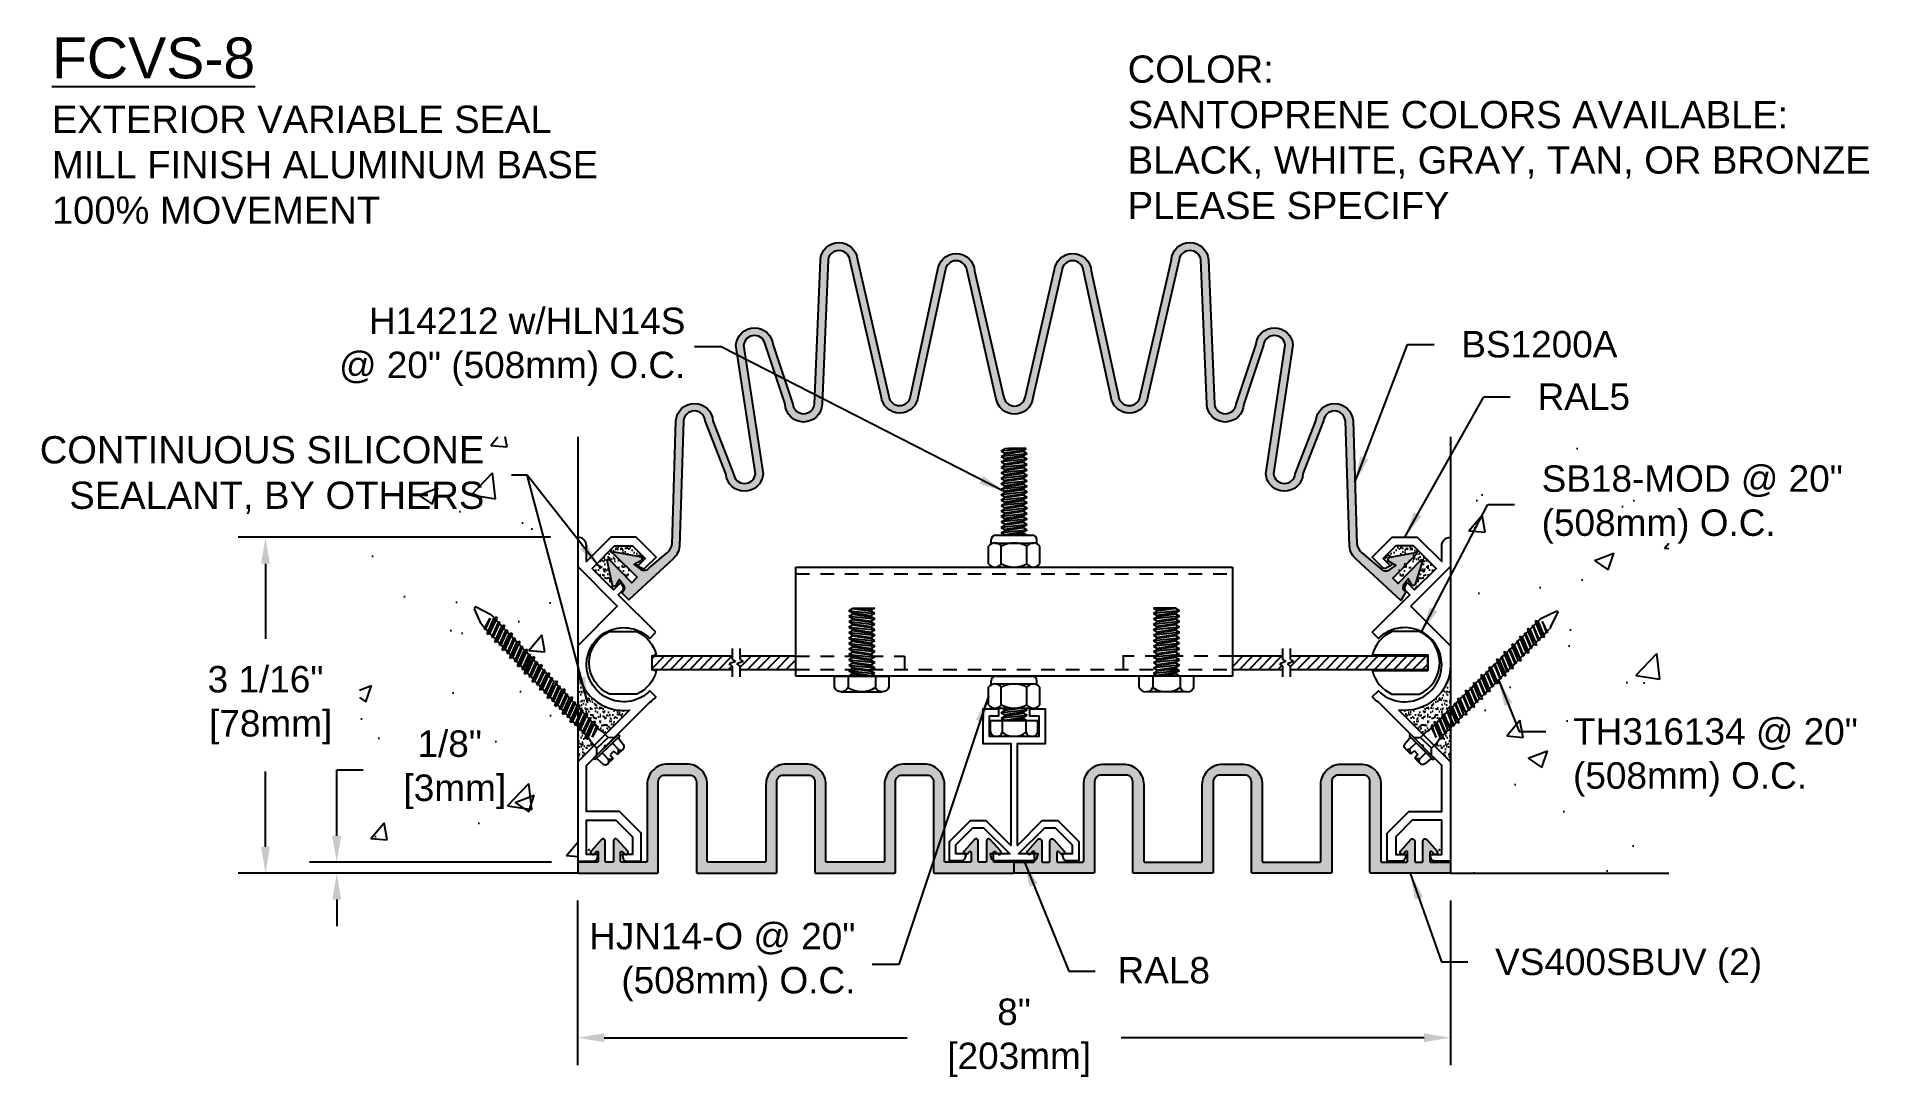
# Model space of a CAD drawing. Header units: inches. Extents: x -2.3 to 14.6, y 3.3 to 12.8.
import ezdxf

# ---------------------------------------------------------------- set-up
doc = ezdxf.new("R2010")
doc.units = ezdxf.units.IN
doc.header["$MEASUREMENT"] = 0
doc.linetypes.add('HIDDEN2', pattern=[0.1875, 0.125, -0.0625])
for name, color, linetype in [('Anchors', 4, 'Continuous'), ('Conditions', 1, 'Continuous'), ('Dimensions', 3, 'Continuous'), ('Fillers', 2, 'Continuous'), ('Metals', 7, 'Continuous'), ('Text', 2, 'Continuous')]:
    doc.layers.add(name, color=color, linetype=linetype)
doc.styles.add('Arial', font='arial.ttf')
doc.dimstyles.new('Arial', dxfattribs={"dimtxt": 0.2425, "dimasz": 0.2425, "dimexe": 0.25, "dimexo": 0.25, "dimgap": 0.25, "dimtad": 0, "dimtih": 1, "dimtoh": 1, "dimdec": 4, "dimzin": 3, "dimdsep": 46, "dimlunit": 4, "dimtxsty": 'Arial', "dimcen": 0.09, "dimadec": 0, "dimazin": 0, "dimtfac": 1, "dimtdec": 4, "dimtofl": 0, "dimtmove": 0, "dimatfit": 3, "dimfxl": 0, "dimfrac": 2, "dimtolj": 1, "dimtzin": 0, "dimarcsym": 0})
pattern_1 = [(142.5, (13.298924, 0), (0.00204728, 0.06262177), [0, -0.0494, 0, -0.05525, 0, -0.0528125]), (172.5, (13.298924, 0), (-0.05751774, 0.09171975), [0, -0.02665, 0, -0.044525, 0, -0.0170625]), (212.5, (13.3389, 0), (-0.1012096, 0.00018392), [0, -0.01625, 0, -0.0585, 0, -0.076375]), (222.5, (13.3389, 0), (-0.0976991, 0.02852446), [0, -0.008125, 0, -0.03835, 0, -0.043875])]

msp = doc.modelspace()

# ---------------------------------------------------------------- texts
at = {"layer": 'Fillers', "insert": (7.59773, 4.15243), "char_height": 0.2425, "attachment_point": 7, "style": 'Arial'}
msp.add_mtext('RAL8', dxfattribs=at)
at = {"layer": 'Text', "attachment_point": 1, "style": 'Arial'}
for s, insert, char_height, width in [('{\\LFCVS-8\\P\\H0.6667x;\\lEXTERIOR VARIABLE SEAL\\PMILL FINISH ALUMINUM BASE\\P100% MOVEMENT}', (-2.16981, 12.82997), 0.375, 7.3125), ('COLOR:{\\L                         \\~\\P}SANTOPRENE COLORS AVAILABLE:\\PBLACK, WHITE, GRAY, TAN, OR BRONZE\\PPLEASE SPECIFY', (7.69071, 12.66462), 0.25, 6.8052985)]:
    msp.add_mtext(s, dxfattribs=dict(at, insert=insert, char_height=char_height, width=width))
at = {"layer": 'Text', "style": 'Arial'}
for s, insert, char_height, attachment_point in [('H14212 w/HLN14S\\P@ 20" (508mm) O.C.', (3.63625, 10.35288), 0.2425, 3), ('BS1200A', (10.7485, 10.01559), 0.2425, 4), ('\\A1;RAL5', (11.44793, 9.4121), 0.2425, 7), ('CONTINUOUS SILICONE\\PSEALANT, BY OTHERS', (1.79321, 8.81765), 0.25, 6), ('SB18-MOD @ 20"\\P(508mm) O.C.', (11.48497, 8.54679), 0.2425, 4), ('TH316134 @ 20"\\P(508mm) O.C.', (11.77266, 6.58828), 0.2425, 1), ('HJN14-O @ 20"\\P(508mm) O.C.', (5.19495, 4.71164), 0.2425, 3), ('VS400SBUV (2)', (11.05827, 4.47559), 0.2425, 1)]:
    msp.add_mtext(s, dxfattribs=dict(at, insert=insert, char_height=char_height, attachment_point=attachment_point))

# ---------------------------------------------------------------- blocks, each defined once
blk = doc.blocks.new('Th316134')
for p, q in [((-0.097, 1.877), (-0.027, 1.877)), ((-0.023, 1.833), (-0.027, 1.877)), ((0.023, 1.833), (0.027, 1.877)), ((0.027, 1.877), (0.097, 1.877)), ((-0.157, 1.75), (-0.157, 1.769)), ((-0.157, 1.769), (0.157, 1.769)), ((-0.157, 1.75), (0.157, 1.75)), ((-0.135, 1.779), (-0.129, 1.85)), ((-0.115, 1.75), (-0.07, 1.705)), ((-0.07, 1.705), (-0.07, 1.638)), ((-0.07, 1.705), (0.07, 1.705)), ((-0.065, 1.769), (-0.065, 1.85)), ((-0.023, 1.833), (0.023, 1.833)), ((0.064, 1.769), (0.064, 1.85)), ((0.115, 1.75), (0.07, 1.705)), ((0.07, 1.705), (0.07, 1.638)), ((0.135, 1.779), (0.129, 1.85)), ((0.157, 1.769), (0.157, 1.75)), ((-0.086, 1.516), (0.086, 1.566)), ((-0.086, 1.516), (-0.062, 1.529)), ((-0.074, 1.566), (0.032, 1.603)), ((-0.074, 1.566), (-0.062, 1.573)), ((-0.074, 1.566), (-0.062, 1.56)), ((-0.069, 1.628), (-0.063, 1.602)), ((-0.062, 1.573), (0.032, 1.603)), ((0.032, 1.603), (-0.062, 1.56)), ((-0.062, 1.593), (-0.062, 1.573)), ((0.062, 1.579), (-0.062, 1.529)), ((-0.062, 1.56), (-0.062, 1.529)), ((0.062, 1.553), (-0.062, 1.503)), ((-0.062, 1.471), (0.062, 1.522)), ((0.062, 1.593), (0.062, 1.579)), ((0.086, 1.566), (0.062, 1.579)), ((0.086, 1.566), (0.062, 1.553)), ((0.062, 1.553), (0.062, 1.522)), ((0.074, 1.516), (0.062, 1.522)), ((0.069, 1.628), (0.063, 1.602)), ((-0.086, 1.516), (-0.062, 1.503)), ((-0.086, 1.414), (0.086, 1.465)), ((-0.086, 1.414), (-0.062, 1.427)), ((-0.086, 1.414), (-0.062, 1.401)), ((-0.086, 1.313), (0.086, 1.363)), ((-0.074, 1.465), (0.074, 1.516)), ((-0.074, 1.465), (-0.062, 1.471)), ((-0.074, 1.465), (-0.062, 1.459)), ((-0.074, 1.363), (0.074, 1.414)), ((-0.074, 1.363), (-0.062, 1.369)), ((-0.074, 1.363), (-0.062, 1.357)), ((0.062, 1.509), (-0.062, 1.459)), ((-0.062, 1.503), (-0.062, 1.471)), ((0.062, 1.478), (-0.062, 1.427)), ((-0.062, 1.459), (-0.062, 1.427)), ((0.062, 1.452), (-0.062, 1.401)), ((-0.062, 1.369), (0.062, 1.42)), ((0.062, 1.408), (-0.062, 1.357)), ((-0.062, 1.401), (-0.062, 1.369)), ((0.062, 1.376), (-0.062, 1.325)), ((-0.062, 1.357), (-0.062, 1.325)), ((0.074, 1.516), (0.062, 1.509)), ((0.062, 1.509), (0.062, 1.478)), ((0.086, 1.465), (0.062, 1.478)), ((0.086, 1.465), (0.062, 1.452)), ((0.062, 1.452), (0.062, 1.42)), ((0.074, 1.414), (0.062, 1.42)), ((0.074, 1.414), (0.062, 1.408)), ((0.062, 1.408), (0.062, 1.376)), ((0.086, 1.363), (0.062, 1.376)), ((0.086, 1.363), (0.062, 1.35)), ((-0.086, 1.313), (-0.062, 1.325)), ((-0.086, 1.313), (-0.062, 1.3)), ((-0.086, 1.211), (0.086, 1.262)), ((-0.086, 1.211), (-0.062, 1.224)), ((-0.086, 1.211), (-0.062, 1.198)), ((-0.074, 1.262), (0.074, 1.313)), ((-0.074, 1.262), (-0.062, 1.268)), ((-0.074, 1.262), (-0.062, 1.256)), ((-0.074, 1.16), (0.074, 1.211)), ((0.062, 1.35), (-0.062, 1.3)), ((-0.062, 1.268), (0.062, 1.319)), ((0.062, 1.306), (-0.062, 1.256)), ((-0.062, 1.3), (-0.062, 1.268)), ((0.062, 1.275), (-0.062, 1.224)), ((-0.062, 1.256), (-0.062, 1.224)), ((0.062, 1.249), (-0.062, 1.198)), ((-0.062, 1.166), (0.062, 1.217)), ((0.062, 1.205), (-0.062, 1.154)), ((-0.062, 1.198), (-0.062, 1.166)), ((0.062, 1.35), (0.062, 1.319)), ((0.074, 1.313), (0.062, 1.319)), ((0.074, 1.313), (0.062, 1.306)), ((0.062, 1.306), (0.062, 1.275)), ((0.086, 1.262), (0.062, 1.275)), ((0.086, 1.262), (0.062, 1.249)), ((0.062, 1.249), (0.062, 1.217)), ((0.074, 1.211), (0.062, 1.217)), ((0.074, 1.211), (0.062, 1.205)), ((0.062, 1.205), (0.062, 1.173)), ((-0.086, 1.109), (0.086, 1.16)), ((-0.086, 1.109), (-0.062, 1.122)), ((-0.086, 1.109), (-0.062, 1.096)), ((-0.086, 1.008), (0.086, 1.059)), ((-0.086, 1.008), (-0.062, 1.021)), ((-0.074, 1.16), (-0.062, 1.166)), ((-0.074, 1.16), (-0.062, 1.154)), ((-0.074, 1.059), (0.074, 1.109)), ((-0.074, 1.059), (-0.062, 1.065)), ((-0.074, 1.059), (-0.062, 1.052)), ((0.062, 1.173), (-0.062, 1.122)), ((-0.062, 1.154), (-0.062, 1.122)), ((0.062, 1.147), (-0.062, 1.096)), ((-0.062, 1.065), (0.062, 1.116)), ((0.062, 1.103), (-0.062, 1.052)), ((-0.062, 1.096), (-0.062, 1.065)), ((0.062, 1.072), (-0.062, 1.021)), ((-0.062, 1.052), (-0.062, 1.021)), ((0.062, 1.046), (-0.062, 0.995)), ((-0.062, 0.963), (0.062, 1.014)), ((0.086, 1.16), (0.062, 1.173)), ((0.086, 1.16), (0.062, 1.147)), ((0.062, 1.147), (0.062, 1.116)), ((0.074, 1.109), (0.062, 1.116)), ((0.074, 1.109), (0.062, 1.103)), ((0.062, 1.103), (0.062, 1.072)), ((0.086, 1.059), (0.062, 1.072)), ((0.086, 1.059), (0.062, 1.046)), ((0.062, 1.046), (0.062, 1.014)), ((0.074, 1.008), (0.062, 1.014)), ((-0.086, 1.008), (-0.062, 0.995)), ((-0.086, 0.906), (0.086, 0.957)), ((-0.086, 0.906), (-0.062, 0.919)), ((-0.086, 0.906), (-0.062, 0.893)), ((-0.086, 0.805), (0.086, 0.855)), ((-0.074, 0.957), (0.074, 1.008)), ((-0.074, 0.957), (-0.062, 0.963)), ((-0.074, 0.957), (-0.062, 0.951)), ((-0.074, 0.855), (0.074, 0.906)), ((-0.074, 0.855), (-0.062, 0.862)), ((-0.074, 0.855), (-0.062, 0.849)), ((0.062, 1.002), (-0.062, 0.951)), ((-0.062, 0.995), (-0.062, 0.963)), ((0.062, 0.97), (-0.062, 0.919)), ((-0.062, 0.951), (-0.062, 0.919)), ((0.062, 0.944), (-0.062, 0.893)), ((-0.062, 0.862), (0.062, 0.912)), ((0.062, 0.9), (-0.062, 0.849)), ((-0.062, 0.893), (-0.062, 0.862)), ((0.062, 0.868), (-0.062, 0.818)), ((-0.062, 0.849), (-0.062, 0.818)), ((0.074, 1.008), (0.062, 1.002)), ((0.062, 1.002), (0.062, 0.97)), ((0.086, 0.957), (0.062, 0.97)), ((0.086, 0.957), (0.062, 0.944)), ((0.062, 0.944), (0.062, 0.912)), ((0.074, 0.906), (0.062, 0.912)), ((0.074, 0.906), (0.062, 0.9)), ((0.062, 0.9), (0.062, 0.868)), ((0.086, 0.855), (0.062, 0.868)), ((0.086, 0.855), (0.062, 0.843)), ((-0.086, 0.805), (-0.062, 0.818)), ((-0.086, 0.805), (-0.062, 0.792)), ((-0.086, 0.703), (0.086, 0.754)), ((-0.086, 0.703), (-0.062, 0.716)), ((-0.086, 0.703), (-0.062, 0.69)), ((-0.074, 0.754), (0.074, 0.805)), ((-0.074, 0.754), (-0.062, 0.76)), ((-0.074, 0.754), (-0.062, 0.748)), ((-0.074, 0.66), (0.074, 0.711)), ((0.062, 0.843), (-0.062, 0.792)), ((-0.062, 0.76), (0.062, 0.811)), ((0.062, 0.799), (-0.062, 0.748)), ((-0.062, 0.792), (-0.062, 0.76)), ((0.062, 0.767), (-0.062, 0.716)), ((-0.062, 0.748), (-0.062, 0.716)), ((0.062, 0.741), (-0.062, 0.69)), ((-0.062, 0.666), (0.062, 0.717)), ((0.062, 0.705), (-0.062, 0.654)), ((-0.062, 0.698), (-0.062, 0.666)), ((0.062, 0.843), (0.062, 0.811)), ((0.074, 0.805), (0.062, 0.811)), ((0.074, 0.805), (0.062, 0.799)), ((0.062, 0.799), (0.062, 0.767)), ((0.086, 0.754), (0.062, 0.767)), ((0.086, 0.754), (0.062, 0.741)), ((0.062, 0.749), (0.062, 0.717)), ((0.074, 0.711), (0.062, 0.717)), ((0.074, 0.711), (0.062, 0.705)), ((0.062, 0.705), (0.062, 0.673)), ((-0.086, 0.609), (0.086, 0.66)), ((-0.086, 0.609), (-0.062, 0.622)), ((-0.086, 0.609), (-0.062, 0.596)), ((-0.086, 0.508), (0.086, 0.559)), ((-0.086, 0.508), (-0.062, 0.521)), ((-0.086, 0.508), (-0.062, 0.495)), ((-0.074, 0.66), (-0.062, 0.666)), ((-0.074, 0.66), (-0.062, 0.654)), ((-0.074, 0.559), (0.074, 0.609)), ((-0.074, 0.559), (-0.062, 0.565)), ((-0.074, 0.559), (-0.062, 0.552)), ((-0.074, 0.457), (0.074, 0.508)), ((0.062, 0.673), (-0.062, 0.622)), ((-0.062, 0.654), (-0.062, 0.622)), ((0.062, 0.647), (-0.062, 0.596)), ((-0.062, 0.565), (0.062, 0.616)), ((0.062, 0.603), (-0.062, 0.552)), ((-0.062, 0.596), (-0.062, 0.565)), ((0.062, 0.572), (-0.062, 0.521)), ((-0.062, 0.552), (-0.062, 0.521)), ((0.062, 0.546), (-0.062, 0.495)), ((-0.062, 0.463), (0.062, 0.514)), ((0.086, 0.66), (0.062, 0.673)), ((0.086, 0.66), (0.062, 0.647)), ((0.062, 0.647), (0.062, 0.616)), ((0.074, 0.609), (0.062, 0.616)), ((0.074, 0.609), (0.062, 0.603)), ((0.062, 0.603), (0.062, 0.572)), ((0.086, 0.559), (0.062, 0.572)), ((0.086, 0.559), (0.062, 0.546)), ((0.062, 0.546), (0.062, 0.514)), ((0.074, 0.508), (0.062, 0.514)), ((0.074, 0.508), (0.062, 0.502)), ((-0.086, 0.406), (0.086, 0.457)), ((-0.086, 0.406), (-0.062, 0.419)), ((-0.086, 0.406), (-0.062, 0.393)), ((-0.086, 0.305), (0.086, 0.355)), ((-0.074, 0.457), (-0.062, 0.463)), ((-0.074, 0.457), (-0.062, 0.451)), ((-0.074, 0.355), (0.074, 0.406)), ((-0.074, 0.355), (-0.062, 0.362)), ((-0.074, 0.355), (-0.062, 0.349)), ((0.062, 0.502), (-0.062, 0.451)), ((-0.062, 0.495), (-0.062, 0.463)), ((0.062, 0.47), (-0.062, 0.419)), ((-0.062, 0.451), (-0.062, 0.419)), ((0.062, 0.444), (-0.062, 0.393)), ((-0.062, 0.362), (0.062, 0.412)), ((0.062, 0.4), (-0.062, 0.349)), ((-0.062, 0.393), (-0.062, 0.362)), ((0.062, 0.368), (-0.062, 0.318)), ((-0.062, 0.349), (-0.062, 0.318)), ((0.062, 0.343), (-0.062, 0.292)), ((0.062, 0.502), (0.062, 0.47)), ((0.086, 0.457), (0.062, 0.47)), ((0.086, 0.457), (0.062, 0.444)), ((0.062, 0.444), (0.062, 0.412)), ((0.074, 0.406), (0.062, 0.412)), ((0.074, 0.406), (0.062, 0.4)), ((0.062, 0.4), (0.062, 0.368)), ((0.086, 0.355), (0.062, 0.368)), ((0.086, 0.355), (0.062, 0.343)), ((0.062, 0.343), (0.062, 0.311)), ((-0.086, 0.305), (-0.062, 0.318)), ((-0.086, 0.305), (-0.062, 0.292)), ((-0.086, 0.203), (0.086, 0.254)), ((-0.086, 0.203), (-0.062, 0.216)), ((-0.086, 0.203), (-0.062, 0.19)), ((-0.074, 0.254), (0.074, 0.305)), ((-0.074, 0.254), (-0.062, 0.26)), ((-0.074, 0.254), (-0.062, 0.248)), ((-0.062, 0.26), (0.062, 0.311)), ((0.062, 0.299), (-0.062, 0.248)), ((-0.062, 0.292), (-0.062, 0.26)), ((0.062, 0.267), (-0.062, 0.216)), ((-0.062, 0.248), (-0.062, 0.216)), ((0.062, 0.241), (-0.062, 0.19)), ((-0.062, 0.19), (-0.062, 0.164)), ((-0.034, 0.166), (0.062, 0.209)), ((-0.034, 0.166), (0.074, 0.203)), ((0.062, 0.197), (-0.034, 0.166)), ((0.074, 0.305), (0.062, 0.311)), ((0.074, 0.305), (0.062, 0.299)), ((0.062, 0.299), (0.062, 0.267)), ((0.086, 0.254), (0.062, 0.267)), ((0.086, 0.254), (0.062, 0.241)), ((0.062, 0.241), (0.062, 0.209)), ((0.074, 0.203), (0.062, 0.209)), ((0.074, 0.203), (0.062, 0.197)), ((0.062, 0.197), (0.062, 0.164)), ((-0.06, 0.149), (-0.01, 0.006)), ((0.06, 0.149), (0.01, 0.006))]:
    blk.add_line(p, q)
for centre, radius, start, end in [((-0.097, 1.845), 0.0327, 9.285, 170.715), ((0, 1.788), 0.0896, 107.4215, 136.0407), ((0, 1.788), 0.0896, 43.9593, 72.5785), ((0.097, 1.845), 0.0327, 9.285, 170.715), ((-0.146, 1.78), 0.0112, 270, 355), ((0.146, 1.78), 0.0112, 185, 270), ((-0.023, 1.638), 0.0465, 180, 191.9357), ((-0.109, 1.593), 0.0465, 0, 11.9357), ((0.109, 1.593), 0.0465, 168.0643, 180), ((0.023, 1.638), 0.0465, 348.0643, 0), ((-0.016, 0.164), 0.0465, 180, 199.3058), ((0, 0.011), 0.0106, 204.1001, 335.8999), ((0.016, 0.164), 0.0465, 340.6942, 0)]:
    blk.add_arc(centre, radius, start, end)
blk = doc.blocks.new('RAL5')
blk.add_lwpolyline([(0.717, 2.098), (0.372, 2.443), (0.411, 2.481, 0.339454), (0.416, 2.519), (0.396, 2.554), (0.329, 2.487), (0.131, 2.684), (0.338, 2.89), (0.502, 2.89), (0.617, 2.775), (0.55, 2.708), (0.585, 2.688, 0.339454), (0.622, 2.693), (0.718, 2.788), (0.535, 2.97), (0.304, 2.97), (0.08, 2.746), (0.08, 2.891, 0.414214), (0.001, 2.97), (0, 2.97), (0, 2.702), (0.363, 2.339), (0, 1.975), (0, 1.798, 0.450829), (0.475, 1.385), (0, 0.91), (0, 0), (0.148, 0, 0.339454), (0.178, 0.023), (0.188, 0.062), (0.08, 0.062), (0.08, 0.375), (0.35, 0.375), (0.501, 0.224), (0.501, 0.062), (0.406, 0.062), (0.416, 0.023, 0.339454), (0.446, 0), (0.581, 0), (0.581, 0.257), (0.383, 0.455), (0.08, 0.455), (0.08, 0.877), (0.249, 1.045), (0.249, 1.059), (0.263, 1.059), (0.66, 1.457, 0.044547), (0.717, 1.505), (0.661, 1.561, -2.420133), (0.661, 2.041), (0.717, 2.098)], format="xyb")
at = {"color": 0, "linetype": 'ByBlock'}
blk.add_point((0.102, 0.105), dxfattribs=at)
blk.add_point((0.102, 0.105), dxfattribs=at)
blk.add_point((0.102, 0.105), dxfattribs=at)
blk = doc.blocks.new('*D2')
at = {"layer": 'Defpoints', "color": 0}
for p in [(2.649, 5.167), (10.649, 5.167), (2.649, 3.658)]:
    blk.add_point(p, dxfattribs=at)
at = {"layer": 'Dimensions', "color": 0, "lineweight": -2}
for p, q in [((2.649, 4.917), (2.649, 3.408)), ((10.649, 4.917), (10.649, 3.408)), ((2.892, 3.658), (5.669, 3.658)), ((10.407, 3.658), (7.63, 3.658))]:
    blk.add_line(p, q, dxfattribs=at)
at = {"layer": 'Dimensions', "color": 0}
for points in [[(2.892, 3.699), (2.892, 3.618), (2.649, 3.658)], [(10.407, 3.699), (10.407, 3.618), (10.649, 3.658)]]:
    blk.add_solid(points, dxfattribs=at)
at = {"layer": 'Dimensions', "color": 0, "insert": (6.649, 3.658), "char_height": 0.2425, "attachment_point": 5, "style": 'Arial'}
blk.add_mtext('\\A1;8"\\P [203mm]', dxfattribs=at)
blk = doc.blocks.new('*D3')
at = {"layer": 'Defpoints', "color": 0}
for p in [(2.65, 8.248), (-0.212, 5.167), (0.649, 5.167)]:
    blk.add_point(p, dxfattribs=at)
at = {"layer": 'Dimensions', "color": 0, "lineweight": -2}
for p, q in [((2.4, 8.248), (-0.462, 8.248)), ((-0.212, 8.005), (-0.212, 7.317)), ((-0.212, 5.41), (-0.212, 6.098)), ((0.399, 5.167), (-0.462, 5.167))]:
    blk.add_line(p, q, dxfattribs=at)
at = {"layer": 'Dimensions', "color": 0}
for points in [[(-0.253, 8.005), (-0.172, 8.005), (-0.212, 8.248)], [(-0.253, 5.41), (-0.172, 5.41), (-0.212, 5.167)]]:
    blk.add_solid(points, dxfattribs=at)
at = {"layer": 'Dimensions', "color": 0, "insert": (-0.212, 6.707), "char_height": 0.2425, "attachment_point": 5, "style": 'Arial'}
blk.add_mtext('\\A1;3 1/16"\\P [78mm]', dxfattribs=at)
blk = doc.blocks.new('*D6')
at = {"layer": 'Defpoints', "color": 0}
for p in [(0.441, 5.267), (2.659, 5.267), (2.649, 5.167)]:
    blk.add_point(p, dxfattribs=at)
at = {"layer": 'Dimensions', "color": 0, "lineweight": -2}
for p, q in [((0.441, 5.51), (0.441, 6.116)), ((0.441, 6.116), (0.683, 6.116)), ((2.409, 5.267), (0.191, 5.267)), ((2.399, 5.167), (0.191, 5.167)), ((0.441, 4.925), (0.441, 4.682))]:
    blk.add_line(p, q, dxfattribs=at)
at = {"layer": 'Dimensions', "color": 0}
for points in [[(0.4, 5.51), (0.481, 5.51), (0.441, 5.267)], [(0.4, 4.925), (0.481, 4.925), (0.441, 5.167)]]:
    blk.add_solid(points, dxfattribs=at)
at = {"layer": 'Dimensions', "color": 0, "insert": (1.476, 6.116), "char_height": 0.2425, "attachment_point": 5, "style": 'Arial'}
blk.add_mtext('\\A1;1/8"\\P [3mm]', dxfattribs=at)
blk = doc.blocks.new('H1458S')
for p, q in [((-0.25, 0.104), (-0.25, 0)), ((-0.25, 0), (0.25, 0)), ((-0.188, 0.144), (0.187, 0.144)), ((-0.125, 0), (-0.125, 0.104)), ((-0.119, 0), (-0.085, -0.02)), ((-0.085, -0.02), (0.048, 0)), ((0.125, 0), (0.125, 0.104)), ((0.25, 0.104), (0.25, 0)), ((-0.119, -0.05), (0.119, -0.025)), ((-0.119, -0.05), (-0.085, -0.03)), ((-0.119, -0.05), (-0.085, -0.07)), ((-0.119, -0.1), (0.119, -0.075)), ((-0.119, -0.1), (-0.085, -0.08)), ((-0.119, -0.1), (-0.085, -0.12)), ((-0.119, -0.15), (0.119, -0.125)), ((-0.119, -0.15), (-0.085, -0.13)), ((-0.119, -0.15), (-0.085, -0.17)), ((-0.085, -0.03), (0.085, -0.005)), ((-0.085, -0.02), (-0.085, -0.03)), ((-0.085, -0.07), (0.085, -0.045)), ((-0.085, -0.08), (0.085, -0.055)), ((-0.085, -0.07), (-0.085, -0.08)), ((-0.085, -0.12), (0.085, -0.095)), ((-0.085, -0.13), (0.085, -0.105)), ((-0.085, -0.12), (-0.085, -0.13)), ((-0.085, -0.17), (0.085, -0.145)), ((-0.085, -0.18), (0.085, -0.155)), ((0.094, 0), (0.085, -0.005)), ((0.119, -0.025), (0.085, -0.005)), ((0.119, -0.025), (0.085, -0.045)), ((0.085, -0.045), (0.085, -0.055)), ((0.119, -0.075), (0.085, -0.055)), ((0.119, -0.075), (0.085, -0.095)), ((0.085, -0.095), (0.085, -0.105)), ((0.119, -0.125), (0.085, -0.105)), ((0.119, -0.125), (0.085, -0.145)), ((0.085, -0.145), (0.085, -0.155)), ((0.119, -0.175), (0.085, -0.155)), ((-0.119, -0.2), (0.119, -0.175)), ((-0.119, -0.2), (-0.085, -0.18)), ((-0.119, -0.2), (-0.085, -0.22)), ((-0.119, -0.25), (0.119, -0.225)), ((-0.119, -0.25), (-0.085, -0.23)), ((-0.119, -0.25), (-0.085, -0.27)), ((-0.119, -0.3), (0.119, -0.275)), ((-0.119, -0.3), (-0.085, -0.28)), ((-0.119, -0.3), (-0.085, -0.32)), ((-0.119, -0.35), (0.119, -0.325)), ((-0.119, -0.35), (-0.085, -0.33)), ((-0.085, -0.17), (-0.085, -0.18)), ((-0.085, -0.22), (0.085, -0.195)), ((-0.085, -0.23), (0.085, -0.205)), ((-0.085, -0.22), (-0.085, -0.23)), ((-0.085, -0.27), (0.085, -0.245)), ((-0.085, -0.28), (0.085, -0.255)), ((-0.085, -0.27), (-0.085, -0.28)), ((-0.085, -0.32), (0.085, -0.295)), ((-0.085, -0.33), (0.085, -0.305)), ((-0.085, -0.32), (-0.085, -0.33)), ((0.119, -0.175), (0.085, -0.195)), ((0.085, -0.195), (0.085, -0.205)), ((0.119, -0.225), (0.085, -0.205)), ((0.119, -0.225), (0.085, -0.245)), ((0.085, -0.245), (0.085, -0.255)), ((0.119, -0.275), (0.085, -0.255)), ((0.119, -0.275), (0.085, -0.295)), ((0.085, -0.295), (0.085, -0.305)), ((0.119, -0.325), (0.085, -0.305)), ((0.119, -0.325), (0.085, -0.345)), ((-0.119, -0.35), (-0.085, -0.37)), ((-0.119, -0.4), (0.119, -0.375)), ((-0.119, -0.4), (-0.085, -0.38)), ((-0.119, -0.4), (-0.085, -0.42)), ((-0.119, -0.45), (0.119, -0.425)), ((-0.119, -0.45), (-0.085, -0.43)), ((-0.119, -0.45), (-0.085, -0.47)), ((-0.119, -0.5), (0.119, -0.475)), ((-0.119, -0.5), (-0.085, -0.48)), ((-0.119, -0.5), (-0.085, -0.52)), ((-0.085, -0.37), (0.085, -0.345)), ((-0.085, -0.38), (0.085, -0.355)), ((-0.085, -0.37), (-0.085, -0.38)), ((-0.085, -0.42), (0.085, -0.395)), ((-0.085, -0.43), (0.085, -0.405)), ((-0.085, -0.42), (-0.085, -0.43)), ((-0.085, -0.47), (0.085, -0.445)), ((-0.085, -0.48), (0.085, -0.455)), ((-0.085, -0.47), (-0.085, -0.48)), ((-0.085, -0.52), (0.085, -0.495)), ((-0.085, -0.53), (0.085, -0.505)), ((0.085, -0.345), (0.085, -0.355)), ((0.119, -0.375), (0.085, -0.355)), ((0.119, -0.375), (0.085, -0.395)), ((0.085, -0.395), (0.085, -0.405)), ((0.119, -0.425), (0.085, -0.405)), ((0.119, -0.425), (0.085, -0.445)), ((0.085, -0.445), (0.085, -0.455)), ((0.119, -0.475), (0.085, -0.455)), ((0.119, -0.475), (0.085, -0.495)), ((0.085, -0.495), (0.085, -0.505)), ((0.119, -0.525), (0.085, -0.505)), ((-0.119, -0.55), (0.119, -0.525)), ((-0.119, -0.55), (-0.085, -0.53)), ((-0.119, -0.55), (-0.085, -0.57)), ((-0.119, -0.6), (0.119, -0.575)), ((-0.119, -0.6), (-0.085, -0.58)), ((-0.119, -0.6), (-0.085, -0.62)), ((-0.085, -0.52), (-0.085, -0.53)), ((-0.085, -0.57), (0.085, -0.545)), ((-0.085, -0.58), (0.085, -0.555)), ((-0.085, -0.57), (-0.085, -0.58)), ((-0.085, -0.62), (0.085, -0.595)), ((-0.085, -0.62), (-0.085, -0.625)), ((-0.085, -0.625), (0.119, -0.625)), ((-0.048, -0.625), (0.085, -0.605)), ((0.119, -0.525), (0.085, -0.545)), ((0.085, -0.545), (0.085, -0.555)), ((0.119, -0.575), (0.085, -0.555)), ((0.119, -0.575), (0.085, -0.595)), ((0.085, -0.595), (0.085, -0.605)), ((0.119, -0.625), (0.085, -0.605))]:
    blk.add_line(p, q)
for centre, radius, start, end in [((-0.188, 0.075), 0.0688, 24.7615, 155.2385), ((0, -0.071), 0.215, 54.5107, 125.4893), ((0.187, 0.075), 0.0688, 24.7615, 155.2385)]:
    blk.add_arc(centre, radius, start, end)
blk = doc.blocks.new('SB20-MOD')
h = blk.add_hatch()
h.set_pattern_fill('ANSI31', color=256, scale=0.5, style=0)
h.paths.add_polyline_path([(4.068, 7.075), (4.068, 7.106), (4.039, 7.125), (4.096, 7.147), (4.068, 7.166), (4.068, 7.195), (3.329, 7.195), (3.329, 7.075)])
h.paths.add_polyline_path([(4.138, 7.195), (4.138, 7.166), (4.166, 7.147), (4.109, 7.125), (4.138, 7.106), (4.138, 7.075), (4.649, 7.075), (4.649, 7.195)])
h.paths.add_polyline_path([(9.113, 7.075), (9.113, 7.106), (9.084, 7.125), (9.141, 7.147), (9.113, 7.166), (9.113, 7.195), (8.65, 7.195), (8.65, 7.075)])
h.paths.add_polyline_path([(10.443, 7.075), (10.443, 7.195), (9.183, 7.195), (9.183, 7.166), (9.211, 7.147), (9.154, 7.125), (9.183, 7.106), (9.183, 7.075)])
for p, q in [((6.76, 9.102), (6.531, 9.077)), ((6.531, 9.077), (6.565, 9.097)), ((6.531, 9.077), (6.565, 9.058)), ((6.769, 9.052), (6.531, 9.027)), ((6.531, 9.027), (6.565, 9.047)), ((6.531, 9.027), (6.565, 9.008)), ((6.769, 9.002), (6.531, 8.977)), ((6.531, 8.977), (6.565, 8.997)), ((6.531, 8.977), (6.565, 8.958)), ((6.769, 8.952), (6.531, 8.927)), ((6.601, 9.102), (6.565, 9.097)), ((6.735, 9.083), (6.565, 9.058)), ((6.735, 9.072), (6.565, 9.047)), ((6.565, 9.047), (6.565, 9.058)), ((6.735, 9.033), (6.565, 9.008)), ((6.735, 9.022), (6.565, 8.997)), ((6.565, 8.997), (6.565, 9.008)), ((6.735, 8.983), (6.565, 8.958)), ((6.735, 8.972), (6.565, 8.947)), ((6.565, 8.947), (6.565, 8.958)), ((6.76, 9.102), (6.601, 9.102)), ((6.76, 9.102), (6.735, 9.083)), ((6.735, 9.072), (6.735, 9.083)), ((6.769, 9.052), (6.735, 9.072)), ((6.769, 9.052), (6.735, 9.033)), ((6.735, 9.022), (6.735, 9.033)), ((6.769, 9.002), (6.735, 9.022)), ((6.769, 9.002), (6.735, 8.983)), ((6.735, 8.972), (6.735, 8.983)), ((6.769, 8.952), (6.735, 8.972)), ((6.769, 8.952), (6.735, 8.933)), ((6.531, 8.927), (6.565, 8.947)), ((6.531, 8.927), (6.565, 8.908)), ((6.769, 8.902), (6.531, 8.877)), ((6.531, 8.877), (6.565, 8.897)), ((6.531, 8.877), (6.565, 8.858)), ((6.769, 8.852), (6.531, 8.827)), ((6.531, 8.827), (6.565, 8.847)), ((6.531, 8.827), (6.565, 8.808)), ((6.769, 8.802), (6.531, 8.777)), ((6.531, 8.777), (6.565, 8.797)), ((6.735, 8.933), (6.565, 8.908)), ((6.735, 8.922), (6.565, 8.897)), ((6.565, 8.897), (6.565, 8.908)), ((6.735, 8.883), (6.565, 8.858)), ((6.735, 8.872), (6.565, 8.847)), ((6.565, 8.847), (6.565, 8.858)), ((6.735, 8.833), (6.565, 8.808)), ((6.735, 8.822), (6.565, 8.797)), ((6.565, 8.797), (6.565, 8.808)), ((6.735, 8.783), (6.565, 8.758)), ((6.735, 8.922), (6.735, 8.933)), ((6.769, 8.902), (6.735, 8.922)), ((6.769, 8.902), (6.735, 8.883)), ((6.735, 8.872), (6.735, 8.883)), ((6.769, 8.852), (6.735, 8.872)), ((6.769, 8.852), (6.735, 8.833)), ((6.735, 8.822), (6.735, 8.833)), ((6.769, 8.802), (6.735, 8.822)), ((6.769, 8.802), (6.735, 8.783)), ((6.735, 8.772), (6.735, 8.783)), ((6.531, 8.777), (6.565, 8.758)), ((6.769, 8.752), (6.531, 8.727)), ((6.531, 8.727), (6.565, 8.747)), ((6.531, 8.727), (6.565, 8.708)), ((6.769, 8.702), (6.531, 8.677)), ((6.531, 8.677), (6.565, 8.697)), ((6.531, 8.677), (6.565, 8.658)), ((6.769, 8.652), (6.531, 8.627)), ((6.531, 8.627), (6.565, 8.647)), ((6.531, 8.627), (6.565, 8.608)), ((6.735, 8.772), (6.565, 8.747)), ((6.565, 8.747), (6.565, 8.758)), ((6.735, 8.733), (6.565, 8.708)), ((6.735, 8.722), (6.565, 8.697)), ((6.565, 8.697), (6.565, 8.708)), ((6.735, 8.683), (6.565, 8.658)), ((6.735, 8.672), (6.565, 8.647)), ((6.565, 8.647), (6.565, 8.658)), ((6.735, 8.633), (6.565, 8.608)), ((6.735, 8.622), (6.565, 8.597)), ((6.769, 8.752), (6.735, 8.772)), ((6.769, 8.752), (6.735, 8.733)), ((6.735, 8.722), (6.735, 8.733)), ((6.769, 8.702), (6.735, 8.722)), ((6.769, 8.702), (6.735, 8.683)), ((6.735, 8.672), (6.735, 8.683)), ((6.769, 8.652), (6.735, 8.672)), ((6.769, 8.652), (6.735, 8.633)), ((6.735, 8.622), (6.735, 8.633)), ((6.769, 8.602), (6.735, 8.622)), ((6.769, 8.602), (6.531, 8.577)), ((6.531, 8.577), (6.565, 8.597)), ((6.531, 8.577), (6.565, 8.558)), ((6.769, 8.552), (6.531, 8.527)), ((6.531, 8.527), (6.565, 8.547)), ((6.531, 8.527), (6.565, 8.508)), ((6.769, 8.502), (6.531, 8.477)), ((6.531, 8.477), (6.565, 8.497)), ((6.531, 8.477), (6.565, 8.458)), ((6.769, 8.452), (6.531, 8.427)), ((6.531, 8.427), (6.565, 8.447)), ((6.565, 8.597), (6.565, 8.608)), ((6.735, 8.583), (6.565, 8.558)), ((6.735, 8.572), (6.565, 8.547)), ((6.565, 8.547), (6.565, 8.558)), ((6.735, 8.533), (6.565, 8.508)), ((6.735, 8.522), (6.565, 8.497)), ((6.565, 8.497), (6.565, 8.508)), ((6.735, 8.483), (6.565, 8.458)), ((6.735, 8.472), (6.565, 8.447)), ((6.565, 8.447), (6.565, 8.458)), ((6.769, 8.602), (6.735, 8.583)), ((6.735, 8.572), (6.735, 8.583)), ((6.769, 8.552), (6.735, 8.572)), ((6.769, 8.552), (6.735, 8.533)), ((6.735, 8.522), (6.735, 8.533)), ((6.769, 8.502), (6.735, 8.522)), ((6.769, 8.502), (6.735, 8.483)), ((6.735, 8.472), (6.735, 8.483)), ((6.769, 8.452), (6.735, 8.472)), ((6.769, 8.452), (6.735, 8.433)), ((6.482, 8.305), (6.817, 8.305)), ((6.531, 8.427), (6.565, 8.408)), ((6.769, 8.402), (6.531, 8.377)), ((6.531, 8.377), (6.565, 8.397)), ((6.531, 8.377), (6.565, 8.358)), ((6.769, 8.352), (6.531, 8.327)), ((6.531, 8.327), (6.565, 8.347)), ((6.531, 8.327), (6.565, 8.308)), ((6.735, 8.433), (6.565, 8.408)), ((6.735, 8.422), (6.565, 8.397)), ((6.565, 8.397), (6.565, 8.408)), ((6.735, 8.383), (6.565, 8.358)), ((6.735, 8.372), (6.565, 8.347)), ((6.565, 8.347), (6.565, 8.358)), ((6.735, 8.333), (6.565, 8.308)), ((6.565, 8.305), (6.565, 8.308)), ((6.735, 8.322), (6.617, 8.305)), ((6.735, 8.422), (6.735, 8.433)), ((6.769, 8.402), (6.735, 8.422)), ((6.769, 8.402), (6.735, 8.383)), ((6.735, 8.372), (6.735, 8.383)), ((6.769, 8.352), (6.735, 8.372)), ((6.769, 8.352), (6.735, 8.333)), ((6.735, 8.322), (6.735, 8.333)), ((6.765, 8.305), (6.735, 8.322)), ((6.415, 8.043), (6.415, 8.204)), ((6.44, 8.226), (6.44, 8.263)), ((6.474, 8.234), (6.826, 8.234)), ((6.532, 8.043), (6.532, 8.204)), ((6.767, 8.043), (6.767, 8.204)), ((6.859, 8.226), (6.859, 8.263)), ((6.884, 8.043), (6.884, 8.204)), ((6.474, 8.013), (6.826, 8.013)), ((4.068, 7.166), (4.068, 7.266)), ((4.138, 7.166), (4.138, 7.266)), ((9.113, 7.166), (9.113, 7.266)), ((9.183, 7.166), (9.183, 7.266)), ((4.096, 7.147), (4.039, 7.125)), ((4.068, 7.106), (4.039, 7.125)), ((4.068, 7.166), (4.096, 7.147)), ((4.068, 7.006), (4.068, 7.106)), ((4.166, 7.147), (4.109, 7.125)), ((4.138, 7.106), (4.109, 7.125)), ((4.138, 7.166), (4.166, 7.147)), ((4.138, 7.006), (4.138, 7.106)), ((9.141, 7.147), (9.084, 7.125)), ((9.113, 7.106), (9.084, 7.125)), ((9.113, 7.166), (9.141, 7.147)), ((9.113, 7.006), (9.113, 7.106)), ((9.211, 7.147), (9.154, 7.125)), ((9.183, 7.106), (9.154, 7.125)), ((9.183, 7.166), (9.211, 7.147)), ((9.183, 7.006), (9.183, 7.106)), ((6.44, 6.934), (6.44, 6.971)), ((6.474, 6.942), (6.826, 6.942)), ((6.482, 7.013), (6.817, 7.013)), ((6.859, 6.934), (6.859, 6.971)), ((6.415, 6.751), (6.415, 6.912)), ((6.532, 6.751), (6.532, 6.912)), ((6.767, 6.751), (6.767, 6.912)), ((6.884, 6.751), (6.884, 6.912)), ((6.867, 6.603), (6.432, 6.603)), ((6.432, 6.499), (6.432, 6.603)), ((6.474, 6.721), (6.826, 6.721)), ((6.769, 6.702), (6.531, 6.677)), ((6.531, 6.677), (6.565, 6.697)), ((6.531, 6.677), (6.565, 6.658)), ((6.769, 6.652), (6.531, 6.627)), ((6.531, 6.627), (6.565, 6.647)), ((6.531, 6.627), (6.565, 6.608)), ((6.541, 6.603), (6.541, 6.499)), ((6.542, 6.721), (6.565, 6.708)), ((6.556, 6.603), (6.565, 6.608)), ((6.725, 6.721), (6.565, 6.697)), ((6.652, 6.721), (6.565, 6.708)), ((6.565, 6.697), (6.565, 6.708)), ((6.735, 6.683), (6.565, 6.658)), ((6.735, 6.672), (6.565, 6.647)), ((6.565, 6.647), (6.565, 6.658)), ((6.735, 6.633), (6.565, 6.608)), ((6.735, 6.622), (6.604, 6.603)), ((6.769, 6.702), (6.735, 6.683)), ((6.735, 6.672), (6.735, 6.683)), ((6.769, 6.652), (6.735, 6.672)), ((6.769, 6.652), (6.735, 6.633)), ((6.735, 6.622), (6.735, 6.633)), ((6.768, 6.603), (6.735, 6.622)), ((6.769, 6.702), (6.737, 6.721)), ((6.758, 6.603), (6.758, 6.499)), ((6.867, 6.499), (6.867, 6.603)), ((6.805, 6.459), (6.495, 6.459))]:
    blk.add_line(p, q)
at = {"linetype": 'ByBlock'}
for p, q in [((4.649, 8.013), (8.65, 8.013)), ((4.649, 7.013), (4.649, 8.013)), ((8.65, 8.013), (8.65, 7.013)), ((8.65, 7.013), (4.649, 7.013))]:
    blk.add_line(p, q, dxfattribs=at)
at = {"linetype": 'HIDDEN2'}
for p, q in [((4.649, 7.95), (8.65, 7.95)), ((4.649, 7.195), (5.645, 7.195)), ((5.645, 7.195), (5.645, 7.075)), ((8.65, 7.195), (7.648, 7.195)), ((7.648, 7.195), (7.648, 7.075)), ((4.649, 7.075), (8.65, 7.075))]:
    blk.add_line(p, q, dxfattribs=at)
for points in [[(3.37, 7.061, -0.233897), (3.192, 6.849), (2.942, 6.849, -0.654654), (2.942, 7.422), (3.192, 7.422, -0.233897), (3.37, 7.209), (3.329, 7.195), (3.329, 7.075)], [(10.443, 7.061), (9.934, 7.061, 0.233897), (10.113, 6.849), (10.363, 6.849, 0.654654), (10.363, 7.422), (10.113, 7.422, 0.233897), (9.934, 7.209), (10.443, 7.209)]]:
    blk.add_lwpolyline(points, format="xyb", close=True)
for points in [[(4.068, 7.195), (3.329, 7.195)], [(4.068, 7.195), (3.329, 7.195)], [(4.649, 7.195), (4.138, 7.195)], [(9.113, 7.195), (8.65, 7.195)], [(9.183, 7.075), (10.443, 7.075), (10.443, 7.195), (9.183, 7.195)], [(3.329, 7.075), (4.068, 7.075)], [(3.329, 7.075), (4.068, 7.075)], [(4.138, 7.075), (4.649, 7.075)], [(8.65, 7.075), (9.113, 7.075)]]:
    blk.add_lwpolyline(points)
for centre, radius, start, end in [((6.482, 8.263), 0.0418, 90, 180), ((6.817, 8.263), 0.0418, 0, 90), ((6.474, 8.162), 0.0723, 35.7751, 144.2249), ((6.65, 7.99), 0.244, 61.2813, 118.7187), ((6.826, 8.162), 0.0723, 35.7751, 144.2249), ((6.474, 8.085), 0.0723, 215.7751, 324.2249), ((6.65, 8.257), 0.244, 241.2813, 298.7187), ((6.826, 8.085), 0.0723, 215.7751, 324.2249), ((6.474, 6.87), 0.0723, 35.7751, 144.2249), ((6.482, 6.971), 0.0418, 90, 180), ((6.65, 6.698), 0.244, 61.2813, 118.7187), ((6.826, 6.87), 0.0723, 35.7751, 144.2249), ((6.817, 6.971), 0.0418, 0, 90), ((6.474, 6.793), 0.0723, 215.7751, 324.2249), ((6.65, 6.965), 0.244, 241.2813, 298.7187), ((6.826, 6.793), 0.0723, 215.7751, 324.2249), ((6.487, 6.516), 0.057, 197.3212, 342.6788), ((6.65, 6.627), 0.168, 229.6113, 310.3887), ((6.813, 6.516), 0.057, 197.3212, 342.6788)]:
    blk.add_arc(centre, radius, start, end)
blk.add_point((7.648, 7.195), dxfattribs=at)
at = {"xscale": -1, "rotation": 180}
blk.add_blockref('H1458S', (5.253, 7.013), dxfattribs=at)
at = {"rotation": 180}
blk.add_blockref('H1458S', (8.046, 7.013), dxfattribs=at)
blk = doc.blocks.new('bs1200')
at = {"layer": 'Fillers'}
blk.add_hatch(color=256, dxfattribs=at).paths.add_polyline_path([(4.89, 9.506), (4.944, 10.83, -0.859612), (5.144, 10.83), (5.43, 9.579, 0.901093), (5.77, 9.579), (6.018, 10.729, -0.930224), (6.218, 10.729), (6.483, 9.564, 0.3755), (6.653, 9.416, 0.3755), (6.822, 9.564), (7.087, 10.729, -0.930224), (7.287, 10.729), (7.535, 9.579, 0.901093), (7.875, 9.579), (8.161, 10.83, -0.859612), (8.361, 10.83), (8.415, 9.506, 0.956113), (8.755, 9.506), (8.935, 10.047, -0.894712), (9.135, 10.047), (8.957, 8.867, 0.933945), (9.297, 8.867), (9.486, 9.353, -0.914565), (9.686, 9.353), (9.724, 8.203, 0.203722), (9.786, 8.085), (10.195, 7.706), (10.239, 7.785), (10.226, 7.798, -0.379282), (10.217, 7.845), (10.263, 7.905), (10.294, 7.849, 0.684825), (10.328, 7.864), (10.394, 8.071, 0.67662), (10.377, 8.078), (10.169, 7.864), (10.12, 7.913), (10.335, 8.129, 0.637589), (10.329, 8.146), (10.097, 8.103, 0.699658), (10.082, 8.069), (10.147, 8.029), (10.093, 7.99, -0.423685), (10.009, 8.001), (9.833, 8.146, -0.131789), (9.79, 8.224), (9.756, 9.353, 0.947783), (9.416, 9.353), (9.227, 8.867, -0.871953), (9.027, 8.867), (9.205, 10.047, 0.947333), (8.865, 10.047), (8.685, 9.506, -0.861922), (8.485, 9.506), (8.431, 10.83, 0.937913), (8.091, 10.83), (7.805, 9.579, -0.854277), (7.605, 9.579), (7.357, 10.729, 0.932267), (7.017, 10.729), (6.753, 9.579, -0.377672), (6.653, 9.49, -0.377672), (6.553, 9.579), (6.288, 10.729, 0.932267), (5.948, 10.729), (5.7, 9.579, -0.854277), (5.5, 9.579), (5.214, 10.83, 0.937913), (4.874, 10.83), (4.82, 9.506, -0.861922), (4.62, 9.506), (4.44, 10.047, 0.947333), (4.1, 10.047), (4.278, 8.867, -0.871953), (4.078, 8.867), (3.889, 9.353, 0.947783), (3.549, 9.353), (3.515, 8.224, -0.131789), (3.472, 8.146), (3.305, 8.007, -0.423685), (3.221, 7.996), (3.167, 8.036), (3.233, 8.075, 0.699658), (3.217, 8.109), (2.985, 8.152, 0.637589), (2.979, 8.135), (3.195, 7.92), (3.145, 7.87), (2.937, 8.084, 0.67662), (2.92, 8.077), (2.965, 7.858, 0.684825), (2.999, 7.843), (3.03, 7.899), (3.075, 7.839, -0.37928), (3.067, 7.792), (3.053, 7.778), (3.119, 7.712), (3.52, 8.085, 0.203722), (3.581, 8.203), (3.619, 9.353, -0.914565), (3.819, 9.353), (4.008, 8.867, 0.933945), (4.348, 8.867), (4.17, 10.047, -0.894712), (4.37, 10.047), (4.55, 9.506, 0.956113)])
blk.add_lwpolyline([(3.067, 7.792, 0.379282), (3.075, 7.839), (3.03, 7.899), (2.999, 7.843, -0.684825), (2.965, 7.858), (2.92, 8.077, -0.67662), (2.937, 8.084), (3.145, 7.87), (3.195, 7.92), (2.979, 8.135, -0.637589), (2.985, 8.152), (3.217, 8.109, -0.699658), (3.233, 8.075), (3.167, 8.036), (3.225, 7.993, 0.400335), (3.305, 8.007), (3.472, 8.146, 0.131789), (3.515, 8.224), (3.549, 9.353, -0.947783), (3.889, 9.353), (4.078, 8.867, 0.871953), (4.278, 8.867), (4.1, 10.047, -0.947333), (4.44, 10.047), (4.62, 9.506, 0.861922), (4.82, 9.506), (4.874, 10.83, -0.937913), (5.214, 10.83), (5.5, 9.579, 0.854277), (5.7, 9.579), (5.948, 10.729, -0.932267), (6.288, 10.729), (6.553, 9.579, 0.377672), (6.653, 9.49, 0.377672), (6.753, 9.579), (7.017, 10.729, -0.932267), (7.357, 10.729), (7.605, 9.579, 0.854277), (7.805, 9.579), (8.091, 10.83, -0.937913), (8.431, 10.83), (8.485, 9.506, 0.861922), (8.685, 9.506), (8.865, 10.047, -0.947333), (9.205, 10.047), (9.027, 8.867, 0.871953), (9.227, 8.867), (9.416, 9.353, -0.947783), (9.756, 9.353), (9.79, 8.224, 0.131789), (9.833, 8.146), (10.009, 8.001, 0.400335), (10.09, 7.987), (10.147, 8.029), (10.082, 8.069, -0.699658), (10.097, 8.103), (10.329, 8.146, -0.637589), (10.335, 8.129), (10.12, 7.913), (10.169, 7.864), (10.377, 8.078, -0.67662), (10.394, 8.071), (10.328, 7.864, -0.684825), (10.294, 7.849), (10.263, 7.905), (10.217, 7.845, 0.379282), (10.226, 7.798), (10.239, 7.785), (10.195, 7.706), (9.786, 8.085, -0.203722), (9.724, 8.203), (9.686, 9.353, 0.914565), (9.486, 9.353), (9.297, 8.867, -0.933945), (8.957, 8.867), (9.135, 10.047, 0.894712), (8.935, 10.047), (8.755, 9.506, -0.956113), (8.415, 9.506), (8.361, 10.83, 0.859612), (8.161, 10.83), (7.875, 9.579, -0.901093), (7.535, 9.579), (7.287, 10.729, 0.930224), (7.087, 10.729), (6.822, 9.564, -0.3755), (6.653, 9.416, -0.3755), (6.483, 9.564), (6.218, 10.729, 0.930224), (6.018, 10.729), (5.77, 9.579, -0.901093), (5.43, 9.579), (5.144, 10.83, 0.859612), (4.944, 10.83), (4.89, 9.506, -0.956113), (4.55, 9.506), (4.37, 10.047, 0.894712), (4.17, 10.047), (4.348, 8.867, -0.933945), (4.008, 8.867), (3.819, 9.353, 0.914565), (3.619, 9.353), (3.581, 8.203, -0.203722), (3.52, 8.085), (3.119, 7.712), (3.053, 7.778), (3.067, 7.792)], format="xyb", dxfattribs=at)
blk = doc.blocks.new('VS400SB')
at = {"linetype": 'Continuous'}
blk.add_hatch(color=256, dxfattribs=at).paths.add_polyline_path([(-0.175, 0.838, -0.414214), (-0.113, 0.9), (0.113, 0.9, -0.414214), (0.175, 0.838), (0.175, 0.01, 0.414214), (0.185, 0), (0.902, 0, 0.414214), (0.913, 0.01), (0.913, 0.838, -0.414214), (0.974, 0.9), (1.2, 0.9, -0.414214), (1.262, 0.838), (1.262, 0.01, 0.414214), (1.272, 0), (1.99, 0, 0.414214), (2, 0.01), (2, 0.09, 0.414214), (1.99, 0.1), (1.822, 0.1, -0.414214), (1.812, 0.11), (1.812, 0.19, -0.69108), (1.83, 0.197), (1.847, 0.177, 1.006373), (1.877, 0.203), (1.782, 0.308, 0.686397), (1.747, 0.295), (1.747, 0.11, -0.414214), (1.737, 0.1), (1.682, 0.1, -0.414214), (1.672, 0.11), (1.672, 0.295, 0.686397), (1.637, 0.308), (1.542, 0.203, 1.006373), (1.572, 0.177), (1.589, 0.197, -0.69108), (1.607, 0.19), (1.607, 0.11, -0.414214), (1.597, 0.1), (1.373, 0.1, -0.414214), (1.362, 0.11), (1.362, 0.813, 0.414214), (1.175, 1), (0.999, 1, 0.414214), (0.812, 0.813), (0.812, 0.11, -0.414214), (0.802, 0.1), (0.285, 0.1, -0.414214), (0.275, 0.11), (0.275, 0.813, 0.414214), (0.088, 1), (-0.088, 1, 0.414214), (-0.275, 0.813), (-0.275, 0.11, -0.414214), (-0.285, 0.1), (-0.802, 0.1, -0.414214), (-0.812, 0.11), (-0.812, 0.813, 0.414214), (-0.999, 1), (-1.176, 1, 0.414214), (-1.363, 0.813), (-1.363, 0.11, -0.414214), (-1.372, 0.1), (-1.597, 0.1, -0.414214), (-1.607, 0.11), (-1.607, 0.19, -0.69108), (-1.589, 0.197), (-1.572, 0.177, 1.006373), (-1.542, 0.203), (-1.637, 0.308, 0.686397), (-1.672, 0.295), (-1.672, 0.11, -0.414214), (-1.682, 0.1), (-1.737, 0.1, -0.414214), (-1.747, 0.11), (-1.747, 0.295, 0.686397), (-1.782, 0.308), (-1.877, 0.203, 1.006373), (-1.847, 0.177), (-1.83, 0.197, -0.69108), (-1.812, 0.19), (-1.812, 0.11, -0.414214), (-1.822, 0.1), (-1.99, 0.1, 0.414214), (-2, 0.09), (-2, 0.01, 0.414214), (-1.99, 0), (-1.272, 0, 0.414214), (-1.262, 0.01), (-1.262, 0.838, -0.414214), (-1.201, 0.9), (-0.975, 0.9, -0.414214), (-0.912, 0.838), (-0.912, 0.01, 0.414214), (-0.902, 0), (-0.185, 0, 0.414214), (-0.175, 0.01)])
at = {"linetype": 'Continuous', "flags": 128}
blk.add_lwpolyline([(-0.275, 0.11, -0.414214), (-0.285, 0.1), (-0.802, 0.1, -0.414214), (-0.812, 0.11), (-0.812, 0.813, 0.414214), (-0.999, 1), (-1.176, 1, 0.414214), (-1.363, 0.813), (-1.363, 0.11, -0.414214), (-1.372, 0.1), (-1.597, 0.1, -0.414214), (-1.607, 0.11), (-1.607, 0.19, -0.69108), (-1.589, 0.197), (-1.572, 0.177, 1.006373), (-1.542, 0.203), (-1.637, 0.308, 0.686397), (-1.672, 0.295), (-1.672, 0.11, -0.414214), (-1.682, 0.1), (-1.737, 0.1, -0.414214), (-1.747, 0.11), (-1.747, 0.295, 0.686397), (-1.782, 0.308), (-1.877, 0.203, 1.006373), (-1.847, 0.177), (-1.83, 0.197, -0.69108), (-1.812, 0.19), (-1.812, 0.11, -0.414214), (-1.822, 0.1), (-1.99, 0.1, 0.414214), (-2, 0.09), (-2, 0.01, 0.414214), (-1.99, 0), (-1.272, 0, 0.414214), (-1.262, 0.01), (-1.262, 0.838, -0.414214), (-1.201, 0.9), (-0.975, 0.9, -0.414214), (-0.912, 0.838), (-0.912, 0.01, 0.414214), (-0.902, 0), (-0.185, 0, 0.414214), (-0.175, 0.01), (-0.175, 0.838, -0.414214), (-0.113, 0.9), (0.113, 0.9, -0.414214), (0.175, 0.838), (0.175, 0.01, 0.414214), (0.185, 0), (0.902, 0, 0.414214), (0.913, 0.01), (0.913, 0.838, -0.414214), (0.974, 0.9), (1.2, 0.9, -0.414214), (1.262, 0.838), (1.262, 0.01, 0.414214), (1.272, 0), (1.99, 0, 0.414214), (2, 0.01), (2, 0.09, 0.414214), (1.99, 0.1), (1.822, 0.1, -0.414214), (1.812, 0.11), (1.812, 0.19, -0.69108), (1.83, 0.197), (1.847, 0.177, 1.006373), (1.877, 0.203), (1.782, 0.308, 0.686397), (1.747, 0.295), (1.747, 0.11, -0.414214), (1.737, 0.1), (1.682, 0.1, -0.414214), (1.672, 0.11), (1.672, 0.295, 0.686397), (1.637, 0.308), (1.542, 0.203, 1.006373), (1.572, 0.177), (1.589, 0.197, -0.69108), (1.607, 0.19), (1.607, 0.11, -0.414214), (1.597, 0.1), (1.373, 0.1, -0.414214), (1.362, 0.11), (1.362, 0.813, 0.414214), (1.175, 1), (0.999, 1, 0.414214), (0.812, 0.813), (0.812, 0.11, -0.414214), (0.802, 0.1), (0.285, 0.1, -0.414214), (0.275, 0.11), (0.275, 0.813, 0.414214), (0.088, 1), (-0.088, 1, 0.414214), (-0.275, 0.813)], format="xyb", close=True, dxfattribs=at)

# ---------------------------------------------------------------- dimensions: what is measured, and where the dimension line sits
at = {"layer": 'Dimensions'}
for base, p1, p2, picture, middle in [((-0.21246, 5.1672), (2.64996, 8.24764), (0.64946, 5.1672), '*D3', (-0.21246, 6.70742)), ((0.44091, 5.2672), (2.64946, 5.1672), (2.65946, 5.2672), '*D6', (1.47556, 6.11602))]:
    dim = msp.add_linear_dim(base=base, p1=p1, p2=p2, angle=90, dimstyle='Arial', override={"dimpost": '\\X'}, dxfattribs=at)
    dim.commit()
    dim.dimension.update_dxf_attribs({"geometry": picture, "text_midpoint": middle, "dimtype": 160})
dim = msp.add_linear_dim(base=(2.64946, 3.65844), p1=(10.64946, 5.1672), p2=(2.64946, 5.1672), dimstyle='Arial', override={"dimpost": '\\X'}, dxfattribs=at)
dim.commit()
dim.dimension.update_dxf_attribs({"geometry": '*D2', "text_midpoint": (6.64946, 3.65844), "dimtype": 160})

# ---------------------------------------------------------------- hatches: boundary and pattern name
at = {"layer": 'Conditions'}
h = msp.add_hatch(dxfattribs=at)
h.set_pattern_fill('AR-CONC', color=256, scale=0.25, style=0)
h.paths.add_polyline_path([(1.70551, 7.5902, -0.77412328), (1.72039, 7.60422), (1.85307, 7.53542, -0.08443704), (1.86552, 7.52602), (1.88325, 7.5072), (1.90958, 7.51425), (1.90097, 7.48838), (1.92271, 7.46531), (1.93526, 7.46867), (1.93116, 7.45634), (1.95289, 7.43327), (1.97922, 7.44032), (1.97061, 7.41445), (1.99234, 7.39138), (2.0049, 7.39474), (2.00079, 7.38241), (2.02252, 7.35934), (2.04886, 7.36639), (2.04025, 7.34052), (2.06198, 7.31745), (2.07454, 7.32081), (2.07043, 7.30848), (2.09216, 7.28541), (2.11849, 7.29246), (2.10989, 7.26659), (2.13162, 7.24352), (2.14417, 7.24688), (2.14007, 7.23455), (2.1618, 7.21148), (2.18813, 7.21853), (2.17952, 7.19266), (2.20125, 7.16959), (2.21381, 7.17295), (2.2097, 7.16062), (2.22608, 7.14324), (2.25241, 7.15028), (2.2438, 7.12442), (2.26553, 7.10135), (2.27809, 7.10471), (2.27398, 7.09238), (2.29571, 7.06931), (2.32205, 7.07635), (2.31344, 7.05049), (2.33517, 7.02742), (2.34773, 7.03078), (2.34362, 7.01845), (2.36535, 6.99538), (2.39168, 7.00242), (2.38308, 6.97656), (2.40481, 6.95349), (2.41736, 6.95685), (2.41326, 6.94452), (2.43499, 6.92145), (2.46132, 6.92849), (2.45271, 6.90263), (2.47444, 6.87956), (2.487, 6.88292), (2.48289, 6.87059), (2.50463, 6.84752), (2.53096, 6.85456), (2.52235, 6.8287), (2.54408, 6.80563), (2.55664, 6.80899), (2.55253, 6.79666), (2.57426, 6.77359), (2.60059, 6.78063), (2.59199, 6.75477), (2.61372, 6.7317), (2.62627, 6.73506), (2.62217, 6.72273), (2.6439, 6.69966), (2.64946, 6.70114), (2.64946, 9.1672), (0.64946, 9.1672), (0.64946, 5.1672), (2.64946, 5.1672), (2.64946, 6.47762), (2.64912, 6.47753), (2.64946, 6.47856), (2.64946, 6.51217), (2.636, 6.52647), (2.62344, 6.52311), (2.62754, 6.53544), (2.60581, 6.55851), (2.57948, 6.55146), (2.58809, 6.57733), (2.56636, 6.6004), (2.5538, 6.59704), (2.55791, 6.60937), (2.53618, 6.63244), (2.50985, 6.62539), (2.51845, 6.65126), (2.49672, 6.67433), (2.48417, 6.67097), (2.48827, 6.6833), (2.46654, 6.70637), (2.44021, 6.69932), (2.44882, 6.72519), (2.42709, 6.74826), (2.41453, 6.7449), (2.41863, 6.75723), (2.3969, 6.7803), (2.37057, 6.77325), (2.37918, 6.79912), (2.35745, 6.82219), (2.34489, 6.81883), (2.349, 6.83116), (2.32727, 6.85423), (2.30093, 6.84718), (2.30954, 6.87305), (2.28781, 6.89612), (2.27526, 6.89276), (2.27936, 6.90509), (2.25763, 6.92816), (2.2313, 6.92111), (2.23991, 6.94698), (2.21818, 6.97005), (2.20562, 6.96669), (2.20972, 6.97902), (2.18799, 7.00209), (2.16166, 6.99504), (2.17027, 7.02091), (2.1539, 7.03829), (2.14134, 7.03493), (2.14544, 7.04726), (2.12371, 7.07033), (2.09738, 7.06329), (2.10599, 7.08915), (2.08426, 7.11222), (2.0717, 7.10886), (2.07581, 7.12119), (2.05408, 7.14426), (2.02774, 7.13722), (2.03635, 7.16308), (2.01462, 7.18615), (2.00207, 7.18279), (2.00617, 7.19512), (1.98444, 7.21819), (1.95811, 7.21115), (1.96672, 7.23701), (1.94499, 7.26008), (1.93243, 7.25672), (1.93653, 7.26905), (1.9148, 7.29212), (1.88847, 7.28508), (1.89708, 7.31094), (1.87535, 7.33401), (1.86279, 7.33065), (1.8669, 7.34298), (1.84517, 7.36605), (1.81883, 7.35901), (1.82744, 7.38487), (1.80571, 7.40794), (1.79315, 7.40458), (1.79726, 7.41691), (1.77489, 7.44066, -0.08443704), (1.76625, 7.45364)])
h.paths.add_polyline_path([(0.87279, 6.5362), (2.07834, 6.5362), (2.07834, 5.69584), (0.87279, 5.69584)], flags=24)
h.paths.add_polyline_path([(-2.30817, 9.24265), (1.85571, 9.24265), (1.85571, 8.39266), (-2.30817, 8.39266)], flags=9)
h = msp.add_hatch(dxfattribs=at)
h.set_pattern_fill('AR-CONC', color=256, scale=0.25, style=0)
h.paths.add_polyline_path([(12.64946, 9.1672), (10.64946, 9.1672), (10.64946, 7.08262, -0.00430756), (10.64946, 7.07538), (10.64946, 6.6986), (10.66755, 6.69317), (10.68996, 6.71558), (10.68622, 6.72803), (10.69867, 6.7243), (10.72108, 6.74671), (10.71325, 6.77282), (10.73936, 6.76499), (10.76177, 6.7874), (10.75804, 6.79985), (10.77049, 6.79611), (10.7929, 6.81852), (10.78507, 6.84463), (10.81118, 6.8368), (10.83359, 6.85921), (10.82985, 6.87166), (10.84231, 6.86793), (10.86472, 6.89034), (10.85688, 6.91645), (10.88299, 6.90862), (10.9054, 6.93103), (10.90167, 6.94348), (10.91412, 6.93974), (10.93653, 6.96215), (10.9287, 6.98826), (10.95481, 6.98043), (10.97722, 7.00284), (10.97349, 7.01529), (10.98594, 7.01156), (11.00835, 7.03397), (11.00052, 7.06008), (11.02663, 7.05225), (11.04904, 7.07466), (11.0453, 7.08711), (11.05775, 7.08337), (11.08016, 7.10579), (11.07233, 7.1319), (11.09844, 7.12406), (11.11533, 7.14095), (11.11159, 7.1534), (11.12404, 7.14967), (11.14645, 7.17208), (11.13862, 7.19819), (11.16473, 7.19036), (11.18714, 7.21277), (11.18341, 7.22522), (11.19586, 7.22148), (11.21827, 7.24389), (11.21044, 7.27), (11.23655, 7.26217), (11.25896, 7.28458), (11.25522, 7.29703), (11.26767, 7.2933), (11.29008, 7.31571), (11.28225, 7.34182), (11.30836, 7.33399), (11.33077, 7.3564), (11.32704, 7.36885), (11.33949, 7.36511), (11.3619, 7.38752), (11.35407, 7.41363), (11.38018, 7.4058), (11.40259, 7.42821), (11.39885, 7.44066), (11.41131, 7.43693), (11.43372, 7.45934), (11.42588, 7.48545), (11.45199, 7.47762), (11.47028, 7.4959, -0.08443704), (11.483, 7.50493), (11.61768, 7.56972, -0.77412328), (11.63214, 7.55527), (11.56734, 7.42059, -0.08443704), (11.55832, 7.40787), (11.53525, 7.3848), (11.53898, 7.37235), (11.52653, 7.37608), (11.50412, 7.35367), (11.51195, 7.32756), (11.48584, 7.3354), (11.46343, 7.31299), (11.46717, 7.30053), (11.45472, 7.30427), (11.43231, 7.28186), (11.44014, 7.25575), (11.41403, 7.26358), (11.39162, 7.24117), (11.39535, 7.22872), (11.3829, 7.23245), (11.36049, 7.21004), (11.36832, 7.18393), (11.34221, 7.19176), (11.3198, 7.16935), (11.32354, 7.1569), (11.31108, 7.16064), (11.28867, 7.13823), (11.29651, 7.11212), (11.2704, 7.11995), (11.24799, 7.09754), (11.25172, 7.08509), (11.23927, 7.08882), (11.21686, 7.06641), (11.22469, 7.0403), (11.19858, 7.04813), (11.17617, 7.02572), (11.1799, 7.01327), (11.16745, 7.01701), (11.15057, 7.00012), (11.1584, 6.97401), (11.13229, 6.98184), (11.10988, 6.95943), (11.11361, 6.94698), (11.10116, 6.95072), (11.07875, 6.92831), (11.08658, 6.9022), (11.06047, 6.91003), (11.03806, 6.88762), (11.0418, 6.87517), (11.02935, 6.8789), (11.00694, 6.85649), (11.01477, 6.83038), (10.98866, 6.83821), (10.96625, 6.8158), (10.96998, 6.80335), (10.95753, 6.80708), (10.93512, 6.78467), (10.94295, 6.75856), (10.91684, 6.7664), (10.89443, 6.74399), (10.89817, 6.73154), (10.88572, 6.73527), (10.86331, 6.71286), (10.87114, 6.68675), (10.84503, 6.69458), (10.82262, 6.67217), (10.82635, 6.65972), (10.8139, 6.66345), (10.79149, 6.64104), (10.79932, 6.61493), (10.77321, 6.62276), (10.7508, 6.60035), (10.75454, 6.5879), (10.74208, 6.59164), (10.71967, 6.56923), (10.72751, 6.54312), (10.7014, 6.55095), (10.67899, 6.52854), (10.68272, 6.51609), (10.67027, 6.51982), (10.64946, 6.49902), (10.64946, 6.49207), (10.65569, 6.4713), (10.64946, 6.47317), (10.64946, 5.1672), (12.64946, 5.1672)])
h.paths.add_polyline_path([(11.42435, 8.9707), (14.57866, 8.9707), (14.57866, 8.12289), (11.42435, 8.12289)], flags=9)
h.paths.add_polyline_path([(11.71204, 6.6489), (14.43677, 6.6489), (14.43677, 5.80092), (11.71204, 5.80092)], flags=9)
h = msp.add_hatch(dxfattribs=at)
h.set_pattern_fill('AR-SAND', color=256, scale=0.0325, style=0)
h.paths.add_polyline_path([(2.92102, 8.03406, -0.82714127), (2.93761, 8.04458), (3.09541, 7.88172), (3.14411, 7.93042), (2.97888, 8.09565, -0.84533888), (2.99031, 8.11172), (3.21677, 8.06991, -0.6996577), (3.23262, 8.03584), (3.16704, 7.99625), (3.19177, 7.97808), (3.19938, 7.98569), (3.26656, 8.05286), (3.15178, 8.16764), (2.98704, 8.16764), (2.78091, 7.96151), (2.97806, 7.76436), (3.04841, 7.83472), (3.03011, 7.85896), (2.99888, 7.80308, -0.68482529), (2.96476, 7.81813)])
h = msp.add_hatch(dxfattribs=at)
h.set_pattern_fill('AR-SAND', color=256, scale=0.0325, style=0)
h.set_pattern_definition(pattern_1)
h.paths.add_polyline_path([(10.3779, 8.03406, 0.82714127), (10.36131, 8.04458), (10.20351, 7.88172), (10.15481, 7.93042), (10.32005, 8.09565, 0.84533888), (10.30862, 8.11172), (10.08216, 8.06991, 0.6996577), (10.0663, 8.03584), (10.13189, 7.99625), (10.10716, 7.97808), (10.09954, 7.98569), (10.03237, 8.05286), (10.14715, 8.16764), (10.31189, 8.16764), (10.51802, 7.96151), (10.32087, 7.76436), (10.25051, 7.83472), (10.26882, 7.85896), (10.30004, 7.80308, 0.68482529), (10.33416, 7.81813)])
h = msp.add_hatch(dxfattribs=at)
h.set_pattern_fill('AR-SAND', color=256, scale=0.0325, style=0)
h.paths.add_polyline_path([(3.12472, 6.66266, -0.45082854), (2.64946, 7.07538), (2.64946, 6.70114), (2.67023, 6.7067), (2.66162, 6.68084), (2.68335, 6.65777), (2.69591, 6.66113), (2.69181, 6.6488), (2.71354, 6.62573), (2.73987, 6.63277), (2.73126, 6.60691), (2.75299, 6.58384), (2.76555, 6.5872), (2.76144, 6.57487), (2.78317, 6.5518), (2.8095, 6.55884), (2.8009, 6.53298), (2.82263, 6.50991), (2.83518, 6.51327), (2.83108, 6.50094), (2.84488, 6.48628, 0.05212645), (2.85221, 6.47997), (2.87401, 6.46483, -0.05212645), (2.88134, 6.45852), (2.90037, 6.43831)])
h.paths.add_polyline_path([(2.80169, 6.33962), (2.77979, 6.36287, -0.05212645), (2.77393, 6.37056), (2.76012, 6.39323, 0.05212645), (2.75426, 6.40092), (2.74509, 6.41065), (2.71876, 6.4036), (2.72736, 6.42947), (2.70563, 6.45254), (2.69308, 6.44918), (2.69718, 6.46151), (2.67545, 6.48458), (2.64946, 6.47762), (2.64946, 6.1874)])
h = msp.add_hatch(dxfattribs=at)
h.set_pattern_fill('AR-SAND', color=256, scale=0.0325, style=0)
h.set_pattern_definition(pattern_1)
h.paths.add_polyline_path([(10.1742, 6.66266, 0.45082854), (10.64946, 7.07538), (10.64946, 6.70114), (10.62869, 6.7067), (10.6373, 6.68084), (10.61557, 6.65777), (10.60301, 6.66113), (10.60712, 6.6488), (10.58539, 6.62573), (10.55906, 6.63277), (10.56766, 6.60691), (10.54593, 6.58384), (10.53338, 6.5872), (10.53748, 6.57487), (10.51575, 6.5518), (10.48942, 6.55884), (10.49803, 6.53298), (10.4763, 6.50991), (10.46374, 6.51327), (10.46785, 6.50094), (10.45404, 6.48628, -0.05212645), (10.44672, 6.47997), (10.42491, 6.46483, 0.05212645), (10.41759, 6.45852), (10.39855, 6.43831)])
h.paths.add_polyline_path([(10.49724, 6.33962), (10.51913, 6.36287, 0.05212645), (10.525, 6.37056), (10.53881, 6.39323, -0.05212645), (10.54467, 6.40092), (10.55384, 6.41065), (10.58017, 6.4036), (10.57156, 6.42947), (10.59329, 6.45254), (10.60585, 6.44918), (10.60174, 6.46151), (10.62347, 6.48458), (10.64946, 6.47762), (10.64946, 6.1874)])

# ---------------------------------------------------------------- linework, layer by layer
msp.add_lwpolyline([(7.12806, 5.28218), (7.24466, 5.28218), (7.24466, 5.45418), (7.05266, 5.64618), (6.90466, 5.64618), (6.68066, 5.42218), (6.68066, 6.35718), (6.93666, 6.35718), (6.93666, 6.67118), (6.78966, 6.67118), (6.78966, 6.60918), (6.87466, 6.60918), (6.87466, 6.41918), (6.42466, 6.41918), (6.42466, 6.60918), (6.50966, 6.60918), (6.50966, 6.67118), (6.36266, 6.67118), (6.36266, 6.35718), (6.61866, 6.35718), (6.61866, 5.42218), (6.39466, 5.64618), (6.24666, 5.64618), (6.05466, 5.45418), (6.05466, 5.28218), (6.17126, 5.28218, 0.33945426), (6.20121, 5.30516), (6.21166, 5.34418), (6.11666, 5.34418), (6.11666, 5.4285), (6.27234, 5.58418), (6.36898, 5.58418), (6.60898, 5.34418), (6.42966, 5.34418), (6.44012, 5.30516, 0.33945426), (6.47006, 5.28218), (6.82926, 5.28218, 0.33945426), (6.85921, 5.30516), (6.86966, 5.34418), (6.69034, 5.34418), (6.93034, 5.58418), (7.02698, 5.58418), (7.18266, 5.4285), (7.18266, 5.34418), (7.08766, 5.34418), (7.09812, 5.30516, 0.33945426)], format="xyb", close=True)
for points in [[(2.64946, 9.1672), (2.64946, 5.1672), (0.64946, 5.1672)], [(10.64946, 9.1672), (10.64946, 5.1672), (12.64946, 5.1672)]]:
    msp.add_lwpolyline(points, dxfattribs=at)

# ---------------------------------------------------------------- block references
msp.add_blockref('bs1200', (0, -0.03956))
at = {"layer": 'Anchors'}
msp.add_blockref('SB20-MOD', (0, -0.03956), dxfattribs=at)
at = {"layer": 'Anchors', "rotation": 223.2871199336312}
msp.add_blockref('Th316134', (1.70753, 7.60297), dxfattribs=at)
at = {"layer": 'Anchors', "xscale": -1, "rotation": 134.9999999999958}
msp.add_blockref('Th316134', (11.6305, 7.56809), dxfattribs=at)
at = {"layer": 'Fillers'}
msp.add_blockref('VS400SB', (4.64946, 5.1672), dxfattribs=at)
at = {"layer": 'Fillers', "xscale": -1}
msp.add_blockref('VS400SB', (8.64946, 5.1672), dxfattribs=at)
at = {"layer": 'Metals', "rotation": 3.117506253147439e-12}
msp.add_blockref('RAL5', (2.64946, 5.27764), dxfattribs=at)
at = {"layer": 'Metals', "xscale": -1, "rotation": 359.9999999999968}
msp.add_blockref('RAL5', (10.64946, 5.27764), dxfattribs=at)

msp.set_redraw_order([(e.dxf.handle, doc.entitydb.next_handle()) for e in msp.query("TEXT MTEXT ATTDEF DIMENSION ARC_DIMENSION")])  # texts and dimensions are drawn at this point

# ---------------------------------------------------------------- leaders
at = {"layer": 'Fillers', "annotation_type": 0, "has_hookline": 1}
for points, hookline_direction, text_width in [([(2.85289, 7.96953), (2.18601, 8.81765), (2.04321, 8.81765)], 1, 4.03888), ([(6.73763, 5.28218), (7.15006, 4.26851), (7.39256, 4.26851)], 0, 0.80591)]:
    msp.add_leader(points, dimstyle='Arial', dxfattribs=dict(at, hookline_direction=hookline_direction, text_width=text_width))
at = {"layer": 'Fillers'}
for points in [[(2.74136, 6.72499), (2.18601, 8.81765), (2.04321, 8.81765)], [(6.41516, 6.79192), (5.59199, 4.33103), (5.34949, 4.33103)]]:
    msp.add_leader(points, dimstyle='Arial', dxfattribs=at)
at = {"layer": 'Text'}
msp.add_leader([(6.56466, 8.66279), (3.96376, 9.99172), (3.72126, 9.99172)], dimstyle='Arial', dxfattribs=at)
at = {"layer": 'Text', "annotation_type": 0, "has_hookline": 1, "hookline_direction": 0}
for points, text_width in [([(9.77285, 8.74857), (10.256, 10.01559), (10.4985, 10.01559)], 1.40719), ([(10.22952, 8.24764), (10.95543, 9.53335), (11.19793, 9.53335)], 0.80723), ([(10.38205, 7.37282), (10.99247, 8.54679), (11.23497, 8.54679)], 2.73003), ([(11.08996, 6.93951), (11.28016, 6.46703), (11.52266, 6.46703)], 2.58744), ([(10.28071, 5.1672), (10.56577, 4.35434), (10.80827, 4.35434)], 2.4341)]:
    msp.add_leader(points, dimstyle='Arial', dxfattribs=dict(at, text_width=text_width))

doc.saveas('drawing.dxf')
